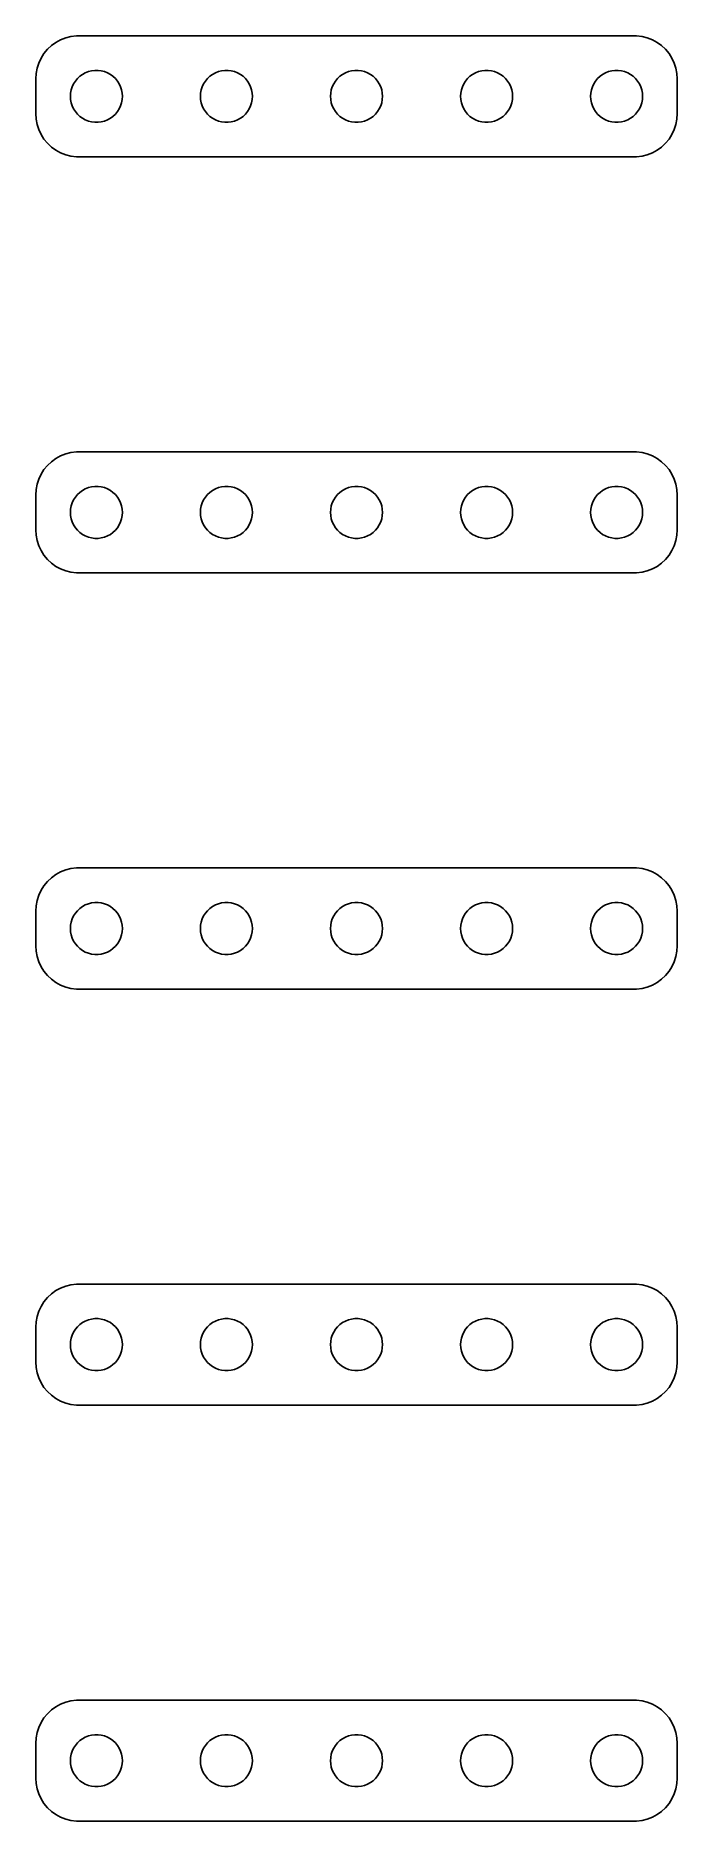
# Model space of a CAD drawing. Header units: metres. Extents: x -18 to 18, y 117 to 219.
import ezdxf

# ---------------------------------------------------------------- set-up
doc = ezdxf.new("R2010")
doc.units = ezdxf.units.M

msp = doc.modelspace()

# ---------------------------------------------------------------- linework, layer by layer
for p, q in [((-16.7725, 219.378), (-17.0644, 219.262)), ((-16.4684, 219.456), (-16.7725, 219.378)), ((-16.157, 219.495), (-16.4684, 219.456)), ((16.157, 219.495), (-16.157, 219.495)), ((16.4684, 219.456), (16.157, 219.495)), ((16.7725, 219.378), (16.4684, 219.456)), ((17.0644, 219.262), (16.7725, 219.378)), ((-18.0225, 218.469), (-18.1908, 218.204)), ((-17.8224, 218.711), (-18.0225, 218.469)), ((-17.5936, 218.926), (-17.8224, 218.711)), ((-17.3396, 219.111), (-17.5936, 218.926)), ((-17.0644, 219.262), (-17.3396, 219.111)), ((17.3396, 219.111), (17.0644, 219.262)), ((17.5936, 218.926), (17.3396, 219.111)), ((17.8224, 218.711), (17.5936, 218.926)), ((18.0225, 218.469), (17.8224, 218.711)), ((18.1908, 218.204), (18.0225, 218.469)), ((-18.4803, 217.313), (-18.5, 217)), ((-18.4214, 217.622), (-18.4803, 217.313)), ((-18.3244, 217.92), (-18.4214, 217.622)), ((-18.1908, 218.204), (-18.3244, 217.92)), ((-15.8037, 217.266), (-15.6387, 217.357)), ((-15.6387, 217.357), (-15.4635, 217.427)), ((-15.4635, 217.427), (-15.2811, 217.473)), ((-15.2811, 217.473), (-15.0942, 217.497)), ((-15.0942, 217.497), (-14.9058, 217.497)), ((-14.9058, 217.497), (-14.7189, 217.473)), ((-14.7189, 217.473), (-14.5365, 217.427)), ((-14.5365, 217.427), (-14.3613, 217.357)), ((-14.3613, 217.357), (-14.1963, 217.266)), ((-8.30373, 217.266), (-8.13866, 217.357)), ((-8.13866, 217.357), (-7.96352, 217.427)), ((-7.96352, 217.427), (-7.78107, 217.473)), ((-7.78107, 217.473), (-7.59418, 217.497)), ((-7.59418, 217.497), (-7.40581, 217.497)), ((-7.40581, 217.497), (-7.21892, 217.473)), ((-7.21892, 217.473), (-7.03647, 217.427)), ((-7.03647, 217.427), (-6.86133, 217.357)), ((-6.86133, 217.357), (-6.69626, 217.266)), ((-0.803726, 217.266), (-0.638657, 217.357)), ((-0.638657, 217.357), (-0.463516, 217.427)), ((-0.463516, 217.427), (-0.281067, 217.473)), ((-0.281067, 217.473), (-0.094177, 217.497)), ((-0.094177, 217.497), (0.094177, 217.497)), ((0.094177, 217.497), (0.281067, 217.473)), ((0.281067, 217.473), (0.463516, 217.427)), ((0.463516, 217.427), (0.638657, 217.357)), ((0.638657, 217.357), (0.803726, 217.266)), ((6.69626, 217.266), (6.86133, 217.357)), ((6.86133, 217.357), (7.03647, 217.427)), ((7.03647, 217.427), (7.21892, 217.473)), ((7.21892, 217.473), (7.40581, 217.497)), ((7.40581, 217.497), (7.59418, 217.497)), ((7.59418, 217.497), (7.78107, 217.473)), ((7.78107, 217.473), (7.96352, 217.427)), ((7.96352, 217.427), (8.13866, 217.357)), ((8.13866, 217.357), (8.30373, 217.266)), ((14.1963, 217.266), (14.3613, 217.357)), ((14.3613, 217.357), (14.5365, 217.427)), ((14.5365, 217.427), (14.7189, 217.473)), ((14.7189, 217.473), (14.9058, 217.497)), ((14.9058, 217.497), (15.0942, 217.497)), ((15.0942, 217.497), (15.2811, 217.473)), ((15.2811, 217.473), (15.4635, 217.427)), ((15.4635, 217.427), (15.6387, 217.357)), ((15.6387, 217.357), (15.8037, 217.266)), ((18.3244, 217.92), (18.1908, 218.204)), ((18.4214, 217.622), (18.3244, 217.92)), ((18.4803, 217.313), (18.4214, 217.622)), ((18.5, 217), (18.4803, 217.313)), ((-18.5, 217), (-18.5, 215)), ((-16.4882, 216.188), (-16.4529, 216.373)), ((-16.4529, 216.373), (-16.3947, 216.552)), ((-16.3947, 216.552), (-16.3145, 216.723)), ((-16.3145, 216.723), (-16.2135, 216.882)), ((-16.2135, 216.882), (-16.0934, 217.027)), ((-16.0934, 217.027), (-15.9561, 217.156)), ((-15.9561, 217.156), (-15.8037, 217.266)), ((-14.1963, 217.266), (-14.0439, 217.156)), ((-14.0439, 217.156), (-13.9065, 217.027)), ((-13.9065, 217.027), (-13.7865, 216.882)), ((-13.7865, 216.882), (-13.6855, 216.723)), ((-13.6855, 216.723), (-13.6053, 216.552)), ((-13.6053, 216.552), (-13.5471, 216.373)), ((-13.5471, 216.373), (-13.5118, 216.188)), ((-8.98816, 216.188), (-8.95287, 216.373)), ((-8.95287, 216.373), (-8.89465, 216.552)), ((-8.89465, 216.552), (-8.81445, 216.723)), ((-8.81445, 216.723), (-8.71352, 216.882)), ((-8.71352, 216.882), (-8.59344, 217.027)), ((-8.59344, 217.027), (-8.45613, 217.156)), ((-8.45613, 217.156), (-8.30373, 217.266)), ((-6.69626, 217.266), (-6.54385, 217.156)), ((-6.54385, 217.156), (-6.40654, 217.027)), ((-6.40654, 217.027), (-6.28647, 216.882)), ((-6.28647, 216.882), (-6.18553, 216.723)), ((-6.18553, 216.723), (-6.10533, 216.552)), ((-6.10533, 216.552), (-6.04712, 216.373)), ((-6.04712, 216.373), (-6.01183, 216.188)), ((-1.48816, 216.188), (-1.45287, 216.373)), ((-1.45287, 216.373), (-1.39465, 216.552)), ((-1.39465, 216.552), (-1.31445, 216.723)), ((-1.31445, 216.723), (-1.21352, 216.882)), ((-1.21352, 216.882), (-1.09344, 217.027)), ((-1.09344, 217.027), (-0.956131, 217.156)), ((-0.956131, 217.156), (-0.803726, 217.266)), ((0.803726, 217.266), (0.956131, 217.156)), ((0.956131, 217.156), (1.09344, 217.027)), ((1.09344, 217.027), (1.21352, 216.882)), ((1.21352, 216.882), (1.31445, 216.723)), ((1.31445, 216.723), (1.39465, 216.552)), ((1.39465, 216.552), (1.45287, 216.373)), ((1.45287, 216.373), (1.48816, 216.188)), ((6.01183, 216.188), (6.04712, 216.373)), ((6.04712, 216.373), (6.10533, 216.552)), ((6.10533, 216.552), (6.18553, 216.723)), ((6.18553, 216.723), (6.28647, 216.882)), ((6.28647, 216.882), (6.40654, 217.027)), ((6.40654, 217.027), (6.54385, 217.156)), ((6.54385, 217.156), (6.69626, 217.266)), ((8.30373, 217.266), (8.45613, 217.156)), ((8.45613, 217.156), (8.59344, 217.027)), ((8.59344, 217.027), (8.71352, 216.882)), ((8.71352, 216.882), (8.81445, 216.723)), ((8.81445, 216.723), (8.89465, 216.552)), ((8.89465, 216.552), (8.95287, 216.373)), ((8.95287, 216.373), (8.98816, 216.188)), ((13.5118, 216.188), (13.5471, 216.373)), ((13.5471, 216.373), (13.6053, 216.552)), ((13.6053, 216.552), (13.6855, 216.723)), ((13.6855, 216.723), (13.7865, 216.882)), ((13.7865, 216.882), (13.9065, 217.027)), ((13.9065, 217.027), (14.0439, 217.156)), ((14.0439, 217.156), (14.1963, 217.266)), ((15.8037, 217.266), (15.9561, 217.156)), ((15.9561, 217.156), (16.0934, 217.027)), ((16.0934, 217.027), (16.2135, 216.882)), ((16.2135, 216.882), (16.3145, 216.723)), ((16.3145, 216.723), (16.3947, 216.552)), ((16.3947, 216.552), (16.4529, 216.373)), ((16.4529, 216.373), (16.4882, 216.188)), ((18.5, 215), (18.5, 217)), ((-16.5, 216), (-16.4882, 216.188)), ((-16.4882, 215.812), (-16.5, 216)), ((-16.4529, 215.627), (-16.4882, 215.812)), ((-16.3947, 215.448), (-16.4529, 215.627)), ((-16.3145, 215.277), (-16.3947, 215.448)), ((-16.2135, 215.118), (-16.3145, 215.277)), ((-13.6855, 215.277), (-13.7865, 215.118)), ((-13.6053, 215.448), (-13.6855, 215.277)), ((-13.5471, 215.627), (-13.6053, 215.448)), ((-13.5118, 215.812), (-13.5471, 215.627)), ((-13.5118, 216.188), (-13.5, 216)), ((-13.5, 216), (-13.5118, 215.812)), ((-9, 216), (-8.98816, 216.188)), ((-8.98816, 215.812), (-9, 216)), ((-8.95287, 215.627), (-8.98816, 215.812)), ((-8.89465, 215.448), (-8.95287, 215.627)), ((-8.81445, 215.277), (-8.89465, 215.448)), ((-8.71352, 215.118), (-8.81445, 215.277)), ((-6.18553, 215.277), (-6.28647, 215.118)), ((-6.10533, 215.448), (-6.18553, 215.277)), ((-6.04712, 215.627), (-6.10533, 215.448)), ((-6.01183, 215.812), (-6.04712, 215.627)), ((-6.01183, 216.188), (-6, 216)), ((-6, 216), (-6.01183, 215.812)), ((-1.5, 216), (-1.48816, 216.188)), ((-1.48816, 215.812), (-1.5, 216)), ((-1.45287, 215.627), (-1.48816, 215.812)), ((-1.39465, 215.448), (-1.45287, 215.627)), ((-1.31445, 215.277), (-1.39465, 215.448)), ((-1.21352, 215.118), (-1.31445, 215.277)), ((1.31445, 215.277), (1.21352, 215.118)), ((1.39465, 215.448), (1.31445, 215.277)), ((1.45287, 215.627), (1.39465, 215.448)), ((1.48816, 215.812), (1.45287, 215.627)), ((1.48816, 216.188), (1.5, 216)), ((1.5, 216), (1.48816, 215.812)), ((6, 216), (6.01183, 216.188)), ((6.01183, 215.812), (6, 216)), ((6.04712, 215.627), (6.01183, 215.812)), ((6.10533, 215.448), (6.04712, 215.627)), ((6.18553, 215.277), (6.10533, 215.448)), ((6.28647, 215.118), (6.18553, 215.277)), ((8.81445, 215.277), (8.71352, 215.118)), ((8.89465, 215.448), (8.81445, 215.277)), ((8.95287, 215.627), (8.89465, 215.448)), ((8.98816, 215.812), (8.95287, 215.627)), ((8.98816, 216.188), (9, 216)), ((9, 216), (8.98816, 215.812)), ((13.5, 216), (13.5118, 216.188)), ((13.5118, 215.812), (13.5, 216)), ((13.5471, 215.627), (13.5118, 215.812)), ((13.6053, 215.448), (13.5471, 215.627)), ((13.6855, 215.277), (13.6053, 215.448)), ((13.7865, 215.118), (13.6855, 215.277)), ((16.3145, 215.277), (16.2135, 215.118)), ((16.3947, 215.448), (16.3145, 215.277)), ((16.4529, 215.627), (16.3947, 215.448)), ((16.4882, 215.812), (16.4529, 215.627)), ((16.4882, 216.188), (16.5, 216)), ((16.5, 216), (16.4882, 215.812)), ((-18.5, 215), (-18.4803, 214.687)), ((-18.4803, 214.687), (-18.4214, 214.378)), ((-18.4214, 214.378), (-18.3244, 214.08)), ((-16.0934, 214.973), (-16.2135, 215.118)), ((-15.9561, 214.844), (-16.0934, 214.973)), ((-15.8037, 214.734), (-15.9561, 214.844)), ((-15.6387, 214.643), (-15.8037, 214.734)), ((-15.4635, 214.573), (-15.6387, 214.643)), ((-15.2811, 214.527), (-15.4635, 214.573)), ((-15.0942, 214.503), (-15.2811, 214.527)), ((-14.9058, 214.503), (-15.0942, 214.503)), ((-14.7189, 214.527), (-14.9058, 214.503)), ((-14.5365, 214.573), (-14.7189, 214.527)), ((-14.3613, 214.643), (-14.5365, 214.573)), ((-14.1963, 214.734), (-14.3613, 214.643)), ((-14.0439, 214.844), (-14.1963, 214.734)), ((-13.9065, 214.973), (-14.0439, 214.844)), ((-13.7865, 215.118), (-13.9065, 214.973)), ((-8.59344, 214.973), (-8.71352, 215.118)), ((-8.45613, 214.844), (-8.59344, 214.973)), ((-8.30373, 214.734), (-8.45613, 214.844)), ((-8.13866, 214.643), (-8.30373, 214.734)), ((-7.96352, 214.573), (-8.13866, 214.643)), ((-7.78107, 214.527), (-7.96352, 214.573)), ((-7.59418, 214.503), (-7.78107, 214.527)), ((-7.40581, 214.503), (-7.59418, 214.503)), ((-7.21892, 214.527), (-7.40581, 214.503)), ((-7.03647, 214.573), (-7.21892, 214.527)), ((-6.86133, 214.643), (-7.03647, 214.573)), ((-6.69626, 214.734), (-6.86133, 214.643)), ((-6.54385, 214.844), (-6.69626, 214.734)), ((-6.40654, 214.973), (-6.54385, 214.844)), ((-6.28647, 215.118), (-6.40654, 214.973)), ((-1.09344, 214.973), (-1.21352, 215.118)), ((-0.956131, 214.844), (-1.09344, 214.973)), ((-0.803726, 214.734), (-0.956131, 214.844)), ((-0.638657, 214.643), (-0.803726, 214.734)), ((-0.463516, 214.573), (-0.638657, 214.643)), ((-0.281067, 214.527), (-0.463516, 214.573)), ((-0.094177, 214.503), (-0.281067, 214.527)), ((0.094177, 214.503), (-0.094177, 214.503)), ((0.281067, 214.527), (0.094177, 214.503)), ((0.463516, 214.573), (0.281067, 214.527)), ((0.638657, 214.643), (0.463516, 214.573)), ((0.803726, 214.734), (0.638657, 214.643)), ((0.956131, 214.844), (0.803726, 214.734)), ((1.09344, 214.973), (0.956131, 214.844)), ((1.21352, 215.118), (1.09344, 214.973)), ((6.40654, 214.973), (6.28647, 215.118)), ((6.54385, 214.844), (6.40654, 214.973)), ((6.69626, 214.734), (6.54385, 214.844)), ((6.86133, 214.643), (6.69626, 214.734)), ((7.03647, 214.573), (6.86133, 214.643)), ((7.21892, 214.527), (7.03647, 214.573)), ((7.40581, 214.503), (7.21892, 214.527)), ((7.59418, 214.503), (7.40581, 214.503)), ((7.78107, 214.527), (7.59418, 214.503)), ((7.96352, 214.573), (7.78107, 214.527)), ((8.13866, 214.643), (7.96352, 214.573)), ((8.30373, 214.734), (8.13866, 214.643)), ((8.45613, 214.844), (8.30373, 214.734)), ((8.59344, 214.973), (8.45613, 214.844)), ((8.71352, 215.118), (8.59344, 214.973)), ((13.9065, 214.973), (13.7865, 215.118)), ((14.0439, 214.844), (13.9065, 214.973)), ((14.1963, 214.734), (14.0439, 214.844)), ((14.3613, 214.643), (14.1963, 214.734)), ((14.5365, 214.573), (14.3613, 214.643)), ((14.7189, 214.527), (14.5365, 214.573)), ((14.9058, 214.503), (14.7189, 214.527)), ((15.0942, 214.503), (14.9058, 214.503)), ((15.2811, 214.527), (15.0942, 214.503)), ((15.4635, 214.573), (15.2811, 214.527)), ((15.6387, 214.643), (15.4635, 214.573)), ((15.8037, 214.734), (15.6387, 214.643)), ((15.9561, 214.844), (15.8037, 214.734)), ((16.0934, 214.973), (15.9561, 214.844)), ((16.2135, 215.118), (16.0934, 214.973)), ((18.3244, 214.08), (18.4214, 214.378)), ((18.4214, 214.378), (18.4803, 214.687)), ((18.4803, 214.687), (18.5, 215)), ((-18.3244, 214.08), (-18.1908, 213.796)), ((-18.1908, 213.796), (-18.0225, 213.531)), ((-18.0225, 213.531), (-17.8224, 213.289)), ((-17.8224, 213.289), (-17.5936, 213.074)), ((17.5936, 213.074), (17.8224, 213.289)), ((17.8224, 213.289), (18.0225, 213.531)), ((18.0225, 213.531), (18.1908, 213.796)), ((18.1908, 213.796), (18.3244, 214.08)), ((-17.5936, 213.074), (-17.3396, 212.889)), ((-17.3396, 212.889), (-17.0644, 212.738)), ((-17.0644, 212.738), (-16.7725, 212.622)), ((-16.7725, 212.622), (-16.4684, 212.544)), ((-16.4684, 212.544), (-16.157, 212.505)), ((-16.157, 212.505), (16.157, 212.505)), ((16.157, 212.505), (16.4684, 212.544)), ((16.4684, 212.544), (16.7725, 212.622)), ((16.7725, 212.622), (17.0644, 212.738)), ((17.0644, 212.738), (17.3396, 212.889)), ((17.3396, 212.889), (17.5936, 213.074)), ((-17.8224, 194.711), (-18.0225, 194.469)), ((-17.5936, 194.926), (-17.8224, 194.711)), ((-17.3396, 195.111), (-17.5936, 194.926)), ((-17.0644, 195.262), (-17.3396, 195.111)), ((-16.7725, 195.378), (-17.0644, 195.262)), ((-16.4684, 195.456), (-16.7725, 195.378)), ((-16.157, 195.495), (-16.4684, 195.456)), ((16.157, 195.495), (-16.157, 195.495)), ((16.4684, 195.456), (16.157, 195.495)), ((16.7725, 195.378), (16.4684, 195.456)), ((17.0644, 195.262), (16.7725, 195.378)), ((17.3396, 195.111), (17.0644, 195.262)), ((17.5936, 194.926), (17.3396, 195.111)), ((17.8224, 194.711), (17.5936, 194.926)), ((18.0225, 194.469), (17.8224, 194.711)), ((-18.4214, 193.622), (-18.4803, 193.313)), ((-18.3244, 193.92), (-18.4214, 193.622)), ((-18.1908, 194.204), (-18.3244, 193.92)), ((-18.0225, 194.469), (-18.1908, 194.204)), ((18.1908, 194.204), (18.0225, 194.469)), ((18.3244, 193.92), (18.1908, 194.204)), ((18.4214, 193.622), (18.3244, 193.92)), ((18.4803, 193.313), (18.4214, 193.622)), ((-18.4803, 193.313), (-18.5, 193)), ((-18.5, 193), (-18.5, 191)), ((-16.3947, 192.552), (-16.3145, 192.723)), ((-16.3145, 192.723), (-16.2135, 192.882)), ((-16.2135, 192.882), (-16.0934, 193.027)), ((-16.0934, 193.027), (-15.9561, 193.156)), ((-15.9561, 193.156), (-15.8037, 193.266)), ((-15.8037, 193.266), (-15.6387, 193.357)), ((-15.6387, 193.357), (-15.4635, 193.427)), ((-15.4635, 193.427), (-15.2811, 193.473)), ((-15.2811, 193.473), (-15.0942, 193.497)), ((-15.0942, 193.497), (-14.9058, 193.497)), ((-14.9058, 193.497), (-14.7189, 193.473)), ((-14.7189, 193.473), (-14.5365, 193.427)), ((-14.5365, 193.427), (-14.3613, 193.357)), ((-14.3613, 193.357), (-14.1963, 193.266)), ((-14.1963, 193.266), (-14.0439, 193.156)), ((-14.0439, 193.156), (-13.9065, 193.027)), ((-13.9065, 193.027), (-13.7865, 192.882)), ((-13.7865, 192.882), (-13.6855, 192.723)), ((-13.6855, 192.723), (-13.6053, 192.552)), ((-8.89465, 192.552), (-8.81445, 192.723)), ((-8.81445, 192.723), (-8.71352, 192.882)), ((-8.71352, 192.882), (-8.59344, 193.027)), ((-8.59344, 193.027), (-8.45613, 193.156)), ((-8.45613, 193.156), (-8.30373, 193.266)), ((-8.30373, 193.266), (-8.13866, 193.357)), ((-8.13866, 193.357), (-7.96352, 193.427)), ((-7.96352, 193.427), (-7.78107, 193.473)), ((-7.78107, 193.473), (-7.59418, 193.497)), ((-7.59418, 193.497), (-7.40581, 193.497)), ((-7.40581, 193.497), (-7.21892, 193.473)), ((-7.21892, 193.473), (-7.03647, 193.427)), ((-7.03647, 193.427), (-6.86133, 193.357)), ((-6.86133, 193.357), (-6.69626, 193.266)), ((-6.69626, 193.266), (-6.54385, 193.156)), ((-6.54385, 193.156), (-6.40654, 193.027)), ((-6.40654, 193.027), (-6.28647, 192.882)), ((-6.28647, 192.882), (-6.18553, 192.723)), ((-6.18553, 192.723), (-6.10533, 192.552)), ((-1.39465, 192.552), (-1.31445, 192.723)), ((-1.31445, 192.723), (-1.21352, 192.882)), ((-1.21352, 192.882), (-1.09344, 193.027)), ((-1.09344, 193.027), (-0.956131, 193.156)), ((-0.956131, 193.156), (-0.803726, 193.266)), ((-0.803726, 193.266), (-0.638657, 193.357)), ((-0.638657, 193.357), (-0.463516, 193.427)), ((-0.463516, 193.427), (-0.281067, 193.473)), ((-0.281067, 193.473), (-0.094177, 193.497)), ((-0.094177, 193.497), (0.094177, 193.497)), ((0.094177, 193.497), (0.281067, 193.473)), ((0.281067, 193.473), (0.463516, 193.427)), ((0.463516, 193.427), (0.638657, 193.357)), ((0.638657, 193.357), (0.803726, 193.266)), ((0.803726, 193.266), (0.956131, 193.156)), ((0.956131, 193.156), (1.09344, 193.027)), ((1.09344, 193.027), (1.21352, 192.882)), ((1.21352, 192.882), (1.31445, 192.723)), ((1.31445, 192.723), (1.39465, 192.552)), ((6.10533, 192.552), (6.18553, 192.723)), ((6.18553, 192.723), (6.28647, 192.882)), ((6.28647, 192.882), (6.40654, 193.027)), ((6.40654, 193.027), (6.54385, 193.156)), ((6.54385, 193.156), (6.69626, 193.266)), ((6.69626, 193.266), (6.86133, 193.357)), ((6.86133, 193.357), (7.03647, 193.427)), ((7.03647, 193.427), (7.21892, 193.473)), ((7.21892, 193.473), (7.40581, 193.497)), ((7.40581, 193.497), (7.59418, 193.497)), ((7.59418, 193.497), (7.78107, 193.473)), ((7.78107, 193.473), (7.96352, 193.427)), ((7.96352, 193.427), (8.13866, 193.357)), ((8.13866, 193.357), (8.30373, 193.266)), ((8.30373, 193.266), (8.45613, 193.156)), ((8.45613, 193.156), (8.59344, 193.027)), ((8.59344, 193.027), (8.71352, 192.882)), ((8.71352, 192.882), (8.81445, 192.723)), ((8.81445, 192.723), (8.89465, 192.552)), ((13.6053, 192.552), (13.6855, 192.723)), ((13.6855, 192.723), (13.7865, 192.882)), ((13.7865, 192.882), (13.9065, 193.027)), ((13.9065, 193.027), (14.0439, 193.156)), ((14.0439, 193.156), (14.1963, 193.266)), ((14.1963, 193.266), (14.3613, 193.357)), ((14.3613, 193.357), (14.5365, 193.427)), ((14.5365, 193.427), (14.7189, 193.473)), ((14.7189, 193.473), (14.9058, 193.497)), ((14.9058, 193.497), (15.0942, 193.497)), ((15.0942, 193.497), (15.2811, 193.473)), ((15.2811, 193.473), (15.4635, 193.427)), ((15.4635, 193.427), (15.6387, 193.357)), ((15.6387, 193.357), (15.8037, 193.266)), ((15.8037, 193.266), (15.9561, 193.156)), ((15.9561, 193.156), (16.0934, 193.027)), ((16.0934, 193.027), (16.2135, 192.882)), ((16.2135, 192.882), (16.3145, 192.723)), ((16.3145, 192.723), (16.3947, 192.552)), ((18.5, 193), (18.4803, 193.313)), ((18.5, 191), (18.5, 193)), ((-16.5, 192), (-16.4882, 192.188)), ((-16.4882, 191.812), (-16.5, 192)), ((-16.4882, 192.188), (-16.4529, 192.373)), ((-16.4529, 191.627), (-16.4882, 191.812)), ((-16.4529, 192.373), (-16.3947, 192.552)), ((-16.3947, 191.448), (-16.4529, 191.627)), ((-13.6053, 192.552), (-13.5471, 192.373)), ((-13.5471, 191.627), (-13.6053, 191.448)), ((-13.5471, 192.373), (-13.5118, 192.188)), ((-13.5118, 191.812), (-13.5471, 191.627)), ((-13.5118, 192.188), (-13.5, 192)), ((-13.5, 192), (-13.5118, 191.812)), ((-9, 192), (-8.98816, 192.188)), ((-8.98816, 191.812), (-9, 192)), ((-8.98816, 192.188), (-8.95287, 192.373)), ((-8.95287, 191.627), (-8.98816, 191.812)), ((-8.95287, 192.373), (-8.89465, 192.552)), ((-8.89465, 191.448), (-8.95287, 191.627)), ((-6.10533, 192.552), (-6.04712, 192.373)), ((-6.04712, 191.627), (-6.10533, 191.448)), ((-6.04712, 192.373), (-6.01183, 192.188)), ((-6.01183, 191.812), (-6.04712, 191.627)), ((-6.01183, 192.188), (-6, 192)), ((-6, 192), (-6.01183, 191.812)), ((-1.5, 192), (-1.48816, 192.188)), ((-1.48816, 191.812), (-1.5, 192)), ((-1.48816, 192.188), (-1.45287, 192.373)), ((-1.45287, 191.627), (-1.48816, 191.812)), ((-1.45287, 192.373), (-1.39465, 192.552)), ((-1.39465, 191.448), (-1.45287, 191.627)), ((1.39465, 192.552), (1.45287, 192.373)), ((1.45287, 191.627), (1.39465, 191.448)), ((1.45287, 192.373), (1.48816, 192.188)), ((1.48816, 191.812), (1.45287, 191.627)), ((1.48816, 192.188), (1.5, 192)), ((1.5, 192), (1.48816, 191.812)), ((6, 192), (6.01183, 192.188)), ((6.01183, 191.812), (6, 192)), ((6.01183, 192.188), (6.04712, 192.373)), ((6.04712, 191.627), (6.01183, 191.812)), ((6.04712, 192.373), (6.10533, 192.552)), ((6.10533, 191.448), (6.04712, 191.627)), ((8.89465, 192.552), (8.95287, 192.373)), ((8.95287, 191.627), (8.89465, 191.448)), ((8.95287, 192.373), (8.98816, 192.188)), ((8.98816, 191.812), (8.95287, 191.627)), ((8.98816, 192.188), (9, 192)), ((9, 192), (8.98816, 191.812)), ((13.5, 192), (13.5118, 192.188)), ((13.5118, 191.812), (13.5, 192)), ((13.5118, 192.188), (13.5471, 192.373)), ((13.5471, 191.627), (13.5118, 191.812)), ((13.5471, 192.373), (13.6053, 192.552)), ((13.6053, 191.448), (13.5471, 191.627)), ((16.3947, 192.552), (16.4529, 192.373)), ((16.4529, 191.627), (16.3947, 191.448)), ((16.4529, 192.373), (16.4882, 192.188)), ((16.4882, 191.812), (16.4529, 191.627)), ((16.4882, 192.188), (16.5, 192)), ((16.5, 192), (16.4882, 191.812)), ((-18.5, 191), (-18.4803, 190.687)), ((-18.4803, 190.687), (-18.4214, 190.378)), ((-16.3145, 191.277), (-16.3947, 191.448)), ((-16.2135, 191.118), (-16.3145, 191.277)), ((-16.0934, 190.973), (-16.2135, 191.118)), ((-15.9561, 190.844), (-16.0934, 190.973)), ((-15.8037, 190.734), (-15.9561, 190.844)), ((-15.6387, 190.643), (-15.8037, 190.734)), ((-15.4635, 190.573), (-15.6387, 190.643)), ((-15.2811, 190.527), (-15.4635, 190.573)), ((-14.5365, 190.573), (-14.7189, 190.527)), ((-14.3613, 190.643), (-14.5365, 190.573)), ((-14.1963, 190.734), (-14.3613, 190.643)), ((-14.0439, 190.844), (-14.1963, 190.734)), ((-13.9065, 190.973), (-14.0439, 190.844)), ((-13.7865, 191.118), (-13.9065, 190.973)), ((-13.6855, 191.277), (-13.7865, 191.118)), ((-13.6053, 191.448), (-13.6855, 191.277)), ((-8.81445, 191.277), (-8.89465, 191.448)), ((-8.71352, 191.118), (-8.81445, 191.277)), ((-8.59344, 190.973), (-8.71352, 191.118)), ((-8.45613, 190.844), (-8.59344, 190.973)), ((-8.30373, 190.734), (-8.45613, 190.844)), ((-8.13866, 190.643), (-8.30373, 190.734)), ((-7.96352, 190.573), (-8.13866, 190.643)), ((-7.78107, 190.527), (-7.96352, 190.573)), ((-7.03647, 190.573), (-7.21892, 190.527)), ((-6.86133, 190.643), (-7.03647, 190.573)), ((-6.69626, 190.734), (-6.86133, 190.643)), ((-6.54385, 190.844), (-6.69626, 190.734)), ((-6.40654, 190.973), (-6.54385, 190.844)), ((-6.28647, 191.118), (-6.40654, 190.973)), ((-6.18553, 191.277), (-6.28647, 191.118)), ((-6.10533, 191.448), (-6.18553, 191.277)), ((-1.31445, 191.277), (-1.39465, 191.448)), ((-1.21352, 191.118), (-1.31445, 191.277)), ((-1.09344, 190.973), (-1.21352, 191.118)), ((-0.956131, 190.844), (-1.09344, 190.973)), ((-0.803726, 190.734), (-0.956131, 190.844)), ((-0.638657, 190.643), (-0.803726, 190.734)), ((-0.463516, 190.573), (-0.638657, 190.643)), ((-0.281067, 190.527), (-0.463516, 190.573)), ((0.463516, 190.573), (0.281067, 190.527)), ((0.638657, 190.643), (0.463516, 190.573)), ((0.803726, 190.734), (0.638657, 190.643)), ((0.956131, 190.844), (0.803726, 190.734)), ((1.09344, 190.973), (0.956131, 190.844)), ((1.21352, 191.118), (1.09344, 190.973)), ((1.31445, 191.277), (1.21352, 191.118)), ((1.39465, 191.448), (1.31445, 191.277)), ((6.18553, 191.277), (6.10533, 191.448)), ((6.28647, 191.118), (6.18553, 191.277)), ((6.40654, 190.973), (6.28647, 191.118)), ((6.54385, 190.844), (6.40654, 190.973)), ((6.69626, 190.734), (6.54385, 190.844)), ((6.86133, 190.643), (6.69626, 190.734)), ((7.03647, 190.573), (6.86133, 190.643)), ((7.21892, 190.527), (7.03647, 190.573)), ((7.96352, 190.573), (7.78107, 190.527)), ((8.13866, 190.643), (7.96352, 190.573)), ((8.30373, 190.734), (8.13866, 190.643)), ((8.45613, 190.844), (8.30373, 190.734)), ((8.59344, 190.973), (8.45613, 190.844)), ((8.71352, 191.118), (8.59344, 190.973)), ((8.81445, 191.277), (8.71352, 191.118)), ((8.89465, 191.448), (8.81445, 191.277)), ((13.6855, 191.277), (13.6053, 191.448)), ((13.7865, 191.118), (13.6855, 191.277)), ((13.9065, 190.973), (13.7865, 191.118)), ((14.0439, 190.844), (13.9065, 190.973)), ((14.1963, 190.734), (14.0439, 190.844)), ((14.3613, 190.643), (14.1963, 190.734)), ((14.5365, 190.573), (14.3613, 190.643)), ((14.7189, 190.527), (14.5365, 190.573)), ((15.4635, 190.573), (15.2811, 190.527)), ((15.6387, 190.643), (15.4635, 190.573)), ((15.8037, 190.734), (15.6387, 190.643)), ((15.9561, 190.844), (15.8037, 190.734)), ((16.0934, 190.973), (15.9561, 190.844)), ((16.2135, 191.118), (16.0934, 190.973)), ((16.3145, 191.277), (16.2135, 191.118)), ((16.3947, 191.448), (16.3145, 191.277)), ((18.4214, 190.378), (18.4803, 190.687)), ((18.4803, 190.687), (18.5, 191)), ((-18.4214, 190.378), (-18.3244, 190.08)), ((-18.3244, 190.08), (-18.1908, 189.796)), ((-18.1908, 189.796), (-18.0225, 189.531)), ((-18.0225, 189.531), (-17.8224, 189.289)), ((-15.0942, 190.503), (-15.2811, 190.527)), ((-14.9058, 190.503), (-15.0942, 190.503)), ((-14.7189, 190.527), (-14.9058, 190.503)), ((-7.59418, 190.503), (-7.78107, 190.527)), ((-7.40581, 190.503), (-7.59418, 190.503)), ((-7.21892, 190.527), (-7.40581, 190.503)), ((-0.094177, 190.503), (-0.281067, 190.527)), ((0.094177, 190.503), (-0.094177, 190.503)), ((0.281067, 190.527), (0.094177, 190.503)), ((7.40581, 190.503), (7.21892, 190.527)), ((7.59418, 190.503), (7.40581, 190.503)), ((7.78107, 190.527), (7.59418, 190.503)), ((14.9058, 190.503), (14.7189, 190.527)), ((15.0942, 190.503), (14.9058, 190.503)), ((15.2811, 190.527), (15.0942, 190.503)), ((17.8224, 189.289), (18.0225, 189.531)), ((18.0225, 189.531), (18.1908, 189.796)), ((18.1908, 189.796), (18.3244, 190.08)), ((18.3244, 190.08), (18.4214, 190.378)), ((-17.8224, 189.289), (-17.5936, 189.074)), ((-17.5936, 189.074), (-17.3396, 188.889)), ((-17.3396, 188.889), (-17.0644, 188.738)), ((-17.0644, 188.738), (-16.7725, 188.622)), ((-16.7725, 188.622), (-16.4684, 188.544)), ((-16.4684, 188.544), (-16.157, 188.505)), ((-16.157, 188.505), (16.157, 188.505)), ((16.157, 188.505), (16.4684, 188.544)), ((16.4684, 188.544), (16.7725, 188.622)), ((16.7725, 188.622), (17.0644, 188.738)), ((17.0644, 188.738), (17.3396, 188.889)), ((17.3396, 188.889), (17.5936, 189.074)), ((17.5936, 189.074), (17.8224, 189.289)), ((-17.3396, 171.111), (-17.5936, 170.926)), ((-17.0644, 171.262), (-17.3396, 171.111)), ((-16.7725, 171.378), (-17.0644, 171.262)), ((-16.4684, 171.456), (-16.7725, 171.378)), ((-16.157, 171.495), (-16.4684, 171.456)), ((16.157, 171.495), (-16.157, 171.495)), ((16.4684, 171.456), (16.157, 171.495)), ((16.7725, 171.378), (16.4684, 171.456)), ((17.0644, 171.262), (16.7725, 171.378)), ((17.3396, 171.111), (17.0644, 171.262)), ((17.5936, 170.926), (17.3396, 171.111)), ((-18.1908, 170.204), (-18.3244, 169.92)), ((-18.0225, 170.469), (-18.1908, 170.204)), ((-17.8224, 170.711), (-18.0225, 170.469)), ((-17.5936, 170.926), (-17.8224, 170.711)), ((17.8224, 170.711), (17.5936, 170.926)), ((18.0225, 170.469), (17.8224, 170.711)), ((18.1908, 170.204), (18.0225, 170.469)), ((18.3244, 169.92), (18.1908, 170.204)), ((-18.4803, 169.313), (-18.5, 169)), ((-18.5, 169), (-18.5, 167)), ((-18.4214, 169.622), (-18.4803, 169.313)), ((-18.3244, 169.92), (-18.4214, 169.622)), ((-16.2135, 168.882), (-16.0934, 169.027)), ((-16.0934, 169.027), (-15.9561, 169.156)), ((-15.9561, 169.156), (-15.8037, 169.266)), ((-15.8037, 169.266), (-15.6387, 169.357)), ((-15.6387, 169.357), (-15.4635, 169.427)), ((-15.4635, 169.427), (-15.2811, 169.473)), ((-15.2811, 169.473), (-15.0942, 169.497)), ((-15.0942, 169.497), (-14.9058, 169.497)), ((-14.9058, 169.497), (-14.7189, 169.473)), ((-14.7189, 169.473), (-14.5365, 169.427)), ((-14.5365, 169.427), (-14.3613, 169.357)), ((-14.3613, 169.357), (-14.1963, 169.266)), ((-14.1963, 169.266), (-14.0439, 169.156)), ((-14.0439, 169.156), (-13.9065, 169.027)), ((-13.9065, 169.027), (-13.7865, 168.882)), ((-8.71352, 168.882), (-8.59344, 169.027)), ((-8.59344, 169.027), (-8.45613, 169.156)), ((-8.45613, 169.156), (-8.30373, 169.266)), ((-8.30373, 169.266), (-8.13866, 169.357)), ((-8.13866, 169.357), (-7.96352, 169.427)), ((-7.96352, 169.427), (-7.78107, 169.473)), ((-7.78107, 169.473), (-7.59418, 169.497)), ((-7.59418, 169.497), (-7.40581, 169.497)), ((-7.40581, 169.497), (-7.21892, 169.473)), ((-7.21892, 169.473), (-7.03647, 169.427)), ((-7.03647, 169.427), (-6.86133, 169.357)), ((-6.86133, 169.357), (-6.69626, 169.266)), ((-6.69626, 169.266), (-6.54385, 169.156)), ((-6.54385, 169.156), (-6.40654, 169.027)), ((-6.40654, 169.027), (-6.28647, 168.882)), ((-1.21352, 168.882), (-1.09344, 169.027)), ((-1.09344, 169.027), (-0.956131, 169.156)), ((-0.956131, 169.156), (-0.803726, 169.266)), ((-0.803726, 169.266), (-0.638657, 169.357)), ((-0.638657, 169.357), (-0.463516, 169.427)), ((-0.463516, 169.427), (-0.281067, 169.473)), ((-0.281067, 169.473), (-0.094177, 169.497)), ((-0.094177, 169.497), (0.094177, 169.497)), ((0.094177, 169.497), (0.281067, 169.473)), ((0.281067, 169.473), (0.463516, 169.427)), ((0.463516, 169.427), (0.638657, 169.357)), ((0.638657, 169.357), (0.803726, 169.266)), ((0.803726, 169.266), (0.956131, 169.156)), ((0.956131, 169.156), (1.09344, 169.027)), ((1.09344, 169.027), (1.21352, 168.882)), ((6.28647, 168.882), (6.40654, 169.027)), ((6.40654, 169.027), (6.54385, 169.156)), ((6.54385, 169.156), (6.69626, 169.266)), ((6.69626, 169.266), (6.86133, 169.357)), ((6.86133, 169.357), (7.03647, 169.427)), ((7.03647, 169.427), (7.21892, 169.473)), ((7.21892, 169.473), (7.40581, 169.497)), ((7.40581, 169.497), (7.59418, 169.497)), ((7.59418, 169.497), (7.78107, 169.473)), ((7.78107, 169.473), (7.96352, 169.427)), ((7.96352, 169.427), (8.13866, 169.357)), ((8.13866, 169.357), (8.30373, 169.266)), ((8.30373, 169.266), (8.45613, 169.156)), ((8.45613, 169.156), (8.59344, 169.027)), ((8.59344, 169.027), (8.71352, 168.882)), ((13.7865, 168.882), (13.9065, 169.027)), ((13.9065, 169.027), (14.0439, 169.156)), ((14.0439, 169.156), (14.1963, 169.266)), ((14.1963, 169.266), (14.3613, 169.357)), ((14.3613, 169.357), (14.5365, 169.427)), ((14.5365, 169.427), (14.7189, 169.473)), ((14.7189, 169.473), (14.9058, 169.497)), ((14.9058, 169.497), (15.0942, 169.497)), ((15.0942, 169.497), (15.2811, 169.473)), ((15.2811, 169.473), (15.4635, 169.427)), ((15.4635, 169.427), (15.6387, 169.357)), ((15.6387, 169.357), (15.8037, 169.266)), ((15.8037, 169.266), (15.9561, 169.156)), ((15.9561, 169.156), (16.0934, 169.027)), ((16.0934, 169.027), (16.2135, 168.882)), ((18.4214, 169.622), (18.3244, 169.92)), ((18.4803, 169.313), (18.4214, 169.622)), ((18.5, 169), (18.4803, 169.313)), ((18.5, 167), (18.5, 169)), ((-16.5, 168), (-16.4882, 168.188)), ((-16.4882, 167.812), (-16.5, 168)), ((-16.4882, 168.188), (-16.4529, 168.373)), ((-16.4529, 168.373), (-16.3947, 168.552)), ((-16.3947, 168.552), (-16.3145, 168.723)), ((-16.3145, 168.723), (-16.2135, 168.882)), ((-13.7865, 168.882), (-13.6855, 168.723)), ((-13.6855, 168.723), (-13.6053, 168.552)), ((-13.6053, 168.552), (-13.5471, 168.373)), ((-13.5471, 168.373), (-13.5118, 168.188)), ((-13.5118, 168.188), (-13.5, 168)), ((-13.5, 168), (-13.5118, 167.812)), ((-9, 168), (-8.98816, 168.188)), ((-8.98816, 167.812), (-9, 168)), ((-8.98816, 168.188), (-8.95287, 168.373)), ((-8.95287, 168.373), (-8.89465, 168.552)), ((-8.89465, 168.552), (-8.81445, 168.723)), ((-8.81445, 168.723), (-8.71352, 168.882)), ((-6.28647, 168.882), (-6.18553, 168.723)), ((-6.18553, 168.723), (-6.10533, 168.552)), ((-6.10533, 168.552), (-6.04712, 168.373)), ((-6.04712, 168.373), (-6.01183, 168.188)), ((-6.01183, 168.188), (-6, 168)), ((-6, 168), (-6.01183, 167.812)), ((-1.5, 168), (-1.48816, 168.188)), ((-1.48816, 167.812), (-1.5, 168)), ((-1.48816, 168.188), (-1.45287, 168.373)), ((-1.45287, 168.373), (-1.39465, 168.552)), ((-1.39465, 168.552), (-1.31445, 168.723)), ((-1.31445, 168.723), (-1.21352, 168.882)), ((1.21352, 168.882), (1.31445, 168.723)), ((1.31445, 168.723), (1.39465, 168.552)), ((1.39465, 168.552), (1.45287, 168.373)), ((1.45287, 168.373), (1.48816, 168.188)), ((1.48816, 168.188), (1.5, 168)), ((1.5, 168), (1.48816, 167.812)), ((6, 168), (6.01183, 168.188)), ((6.01183, 167.812), (6, 168)), ((6.01183, 168.188), (6.04712, 168.373)), ((6.04712, 168.373), (6.10533, 168.552)), ((6.10533, 168.552), (6.18553, 168.723)), ((6.18553, 168.723), (6.28647, 168.882)), ((8.71352, 168.882), (8.81445, 168.723)), ((8.81445, 168.723), (8.89465, 168.552)), ((8.89465, 168.552), (8.95287, 168.373)), ((8.95287, 168.373), (8.98816, 168.188)), ((8.98816, 168.188), (9, 168)), ((9, 168), (8.98816, 167.812)), ((13.5, 168), (13.5118, 168.188)), ((13.5118, 167.812), (13.5, 168)), ((13.5118, 168.188), (13.5471, 168.373)), ((13.5471, 168.373), (13.6053, 168.552)), ((13.6053, 168.552), (13.6855, 168.723)), ((13.6855, 168.723), (13.7865, 168.882)), ((16.2135, 168.882), (16.3145, 168.723)), ((16.3145, 168.723), (16.3947, 168.552)), ((16.3947, 168.552), (16.4529, 168.373)), ((16.4529, 168.373), (16.4882, 168.188)), ((16.4882, 168.188), (16.5, 168)), ((16.5, 168), (16.4882, 167.812)), ((-18.5, 167), (-18.4803, 166.687)), ((-16.4529, 167.627), (-16.4882, 167.812)), ((-16.3947, 167.448), (-16.4529, 167.627)), ((-16.3145, 167.277), (-16.3947, 167.448)), ((-16.2135, 167.118), (-16.3145, 167.277)), ((-16.0934, 166.973), (-16.2135, 167.118)), ((-15.9561, 166.844), (-16.0934, 166.973)), ((-15.8037, 166.734), (-15.9561, 166.844)), ((-14.0439, 166.844), (-14.1963, 166.734)), ((-13.9065, 166.973), (-14.0439, 166.844)), ((-13.7865, 167.118), (-13.9065, 166.973)), ((-13.6855, 167.277), (-13.7865, 167.118)), ((-13.6053, 167.448), (-13.6855, 167.277)), ((-13.5471, 167.627), (-13.6053, 167.448)), ((-13.5118, 167.812), (-13.5471, 167.627)), ((-8.95287, 167.627), (-8.98816, 167.812)), ((-8.89465, 167.448), (-8.95287, 167.627)), ((-8.81445, 167.277), (-8.89465, 167.448)), ((-8.71352, 167.118), (-8.81445, 167.277)), ((-8.59344, 166.973), (-8.71352, 167.118)), ((-8.45613, 166.844), (-8.59344, 166.973)), ((-8.30373, 166.734), (-8.45613, 166.844)), ((-6.54385, 166.844), (-6.69626, 166.734)), ((-6.40654, 166.973), (-6.54385, 166.844)), ((-6.28647, 167.118), (-6.40654, 166.973)), ((-6.18553, 167.277), (-6.28647, 167.118)), ((-6.10533, 167.448), (-6.18553, 167.277)), ((-6.04712, 167.627), (-6.10533, 167.448)), ((-6.01183, 167.812), (-6.04712, 167.627)), ((-1.45287, 167.627), (-1.48816, 167.812)), ((-1.39465, 167.448), (-1.45287, 167.627)), ((-1.31445, 167.277), (-1.39465, 167.448)), ((-1.21352, 167.118), (-1.31445, 167.277)), ((-1.09344, 166.973), (-1.21352, 167.118)), ((-0.956131, 166.844), (-1.09344, 166.973)), ((-0.803726, 166.734), (-0.956131, 166.844)), ((0.956131, 166.844), (0.803726, 166.734)), ((1.09344, 166.973), (0.956131, 166.844)), ((1.21352, 167.118), (1.09344, 166.973)), ((1.31445, 167.277), (1.21352, 167.118)), ((1.39465, 167.448), (1.31445, 167.277)), ((1.45287, 167.627), (1.39465, 167.448)), ((1.48816, 167.812), (1.45287, 167.627)), ((6.04712, 167.627), (6.01183, 167.812)), ((6.10533, 167.448), (6.04712, 167.627)), ((6.18553, 167.277), (6.10533, 167.448)), ((6.28647, 167.118), (6.18553, 167.277)), ((6.40654, 166.973), (6.28647, 167.118)), ((6.54385, 166.844), (6.40654, 166.973)), ((6.69626, 166.734), (6.54385, 166.844)), ((8.45613, 166.844), (8.30373, 166.734)), ((8.59344, 166.973), (8.45613, 166.844)), ((8.71352, 167.118), (8.59344, 166.973)), ((8.81445, 167.277), (8.71352, 167.118)), ((8.89465, 167.448), (8.81445, 167.277)), ((8.95287, 167.627), (8.89465, 167.448)), ((8.98816, 167.812), (8.95287, 167.627)), ((13.5471, 167.627), (13.5118, 167.812)), ((13.6053, 167.448), (13.5471, 167.627)), ((13.6855, 167.277), (13.6053, 167.448)), ((13.7865, 167.118), (13.6855, 167.277)), ((13.9065, 166.973), (13.7865, 167.118)), ((14.0439, 166.844), (13.9065, 166.973)), ((14.1963, 166.734), (14.0439, 166.844)), ((15.9561, 166.844), (15.8037, 166.734)), ((16.0934, 166.973), (15.9561, 166.844)), ((16.2135, 167.118), (16.0934, 166.973)), ((16.3145, 167.277), (16.2135, 167.118)), ((16.3947, 167.448), (16.3145, 167.277)), ((16.4529, 167.627), (16.3947, 167.448)), ((16.4882, 167.812), (16.4529, 167.627)), ((18.4803, 166.687), (18.5, 167)), ((-18.4803, 166.687), (-18.4214, 166.378)), ((-18.4214, 166.378), (-18.3244, 166.08)), ((-18.3244, 166.08), (-18.1908, 165.796)), ((-15.6387, 166.643), (-15.8037, 166.734)), ((-15.4635, 166.573), (-15.6387, 166.643)), ((-15.2811, 166.527), (-15.4635, 166.573)), ((-15.0942, 166.503), (-15.2811, 166.527)), ((-14.9058, 166.503), (-15.0942, 166.503)), ((-14.7189, 166.527), (-14.9058, 166.503)), ((-14.5365, 166.573), (-14.7189, 166.527)), ((-14.3613, 166.643), (-14.5365, 166.573)), ((-14.1963, 166.734), (-14.3613, 166.643)), ((-8.13866, 166.643), (-8.30373, 166.734)), ((-7.96352, 166.573), (-8.13866, 166.643)), ((-7.78107, 166.527), (-7.96352, 166.573)), ((-7.59418, 166.503), (-7.78107, 166.527)), ((-7.40581, 166.503), (-7.59418, 166.503)), ((-7.21892, 166.527), (-7.40581, 166.503)), ((-7.03647, 166.573), (-7.21892, 166.527)), ((-6.86133, 166.643), (-7.03647, 166.573)), ((-6.69626, 166.734), (-6.86133, 166.643)), ((-0.638657, 166.643), (-0.803726, 166.734)), ((-0.463516, 166.573), (-0.638657, 166.643)), ((-0.281067, 166.527), (-0.463516, 166.573)), ((-0.094177, 166.503), (-0.281067, 166.527)), ((0.094177, 166.503), (-0.094177, 166.503)), ((0.281067, 166.527), (0.094177, 166.503)), ((0.463516, 166.573), (0.281067, 166.527)), ((0.638657, 166.643), (0.463516, 166.573)), ((0.803726, 166.734), (0.638657, 166.643)), ((6.86133, 166.643), (6.69626, 166.734)), ((7.03647, 166.573), (6.86133, 166.643)), ((7.21892, 166.527), (7.03647, 166.573)), ((7.40581, 166.503), (7.21892, 166.527)), ((7.59418, 166.503), (7.40581, 166.503)), ((7.78107, 166.527), (7.59418, 166.503)), ((7.96352, 166.573), (7.78107, 166.527)), ((8.13866, 166.643), (7.96352, 166.573)), ((8.30373, 166.734), (8.13866, 166.643)), ((14.3613, 166.643), (14.1963, 166.734)), ((14.5365, 166.573), (14.3613, 166.643)), ((14.7189, 166.527), (14.5365, 166.573)), ((14.9058, 166.503), (14.7189, 166.527)), ((15.0942, 166.503), (14.9058, 166.503)), ((15.2811, 166.527), (15.0942, 166.503)), ((15.4635, 166.573), (15.2811, 166.527)), ((15.6387, 166.643), (15.4635, 166.573)), ((15.8037, 166.734), (15.6387, 166.643)), ((18.1908, 165.796), (18.3244, 166.08)), ((18.3244, 166.08), (18.4214, 166.378)), ((18.4214, 166.378), (18.4803, 166.687)), ((-18.1908, 165.796), (-18.0225, 165.531)), ((-18.0225, 165.531), (-17.8224, 165.289)), ((-17.8224, 165.289), (-17.5936, 165.074)), ((-17.5936, 165.074), (-17.3396, 164.889)), ((-17.3396, 164.889), (-17.0644, 164.738)), ((17.0644, 164.738), (17.3396, 164.889)), ((17.3396, 164.889), (17.5936, 165.074)), ((17.5936, 165.074), (17.8224, 165.289)), ((17.8224, 165.289), (18.0225, 165.531)), ((18.0225, 165.531), (18.1908, 165.796)), ((-17.0644, 164.738), (-16.7725, 164.622)), ((-16.7725, 164.622), (-16.4684, 164.544)), ((-16.4684, 164.544), (-16.157, 164.505)), ((-16.157, 164.505), (16.157, 164.505)), ((16.157, 164.505), (16.4684, 164.544)), ((16.4684, 164.544), (16.7725, 164.622)), ((16.7725, 164.622), (17.0644, 164.738)), ((-16.7725, 147.378), (-17.0644, 147.262)), ((-16.4684, 147.456), (-16.7725, 147.378)), ((-16.157, 147.495), (-16.4684, 147.456)), ((16.157, 147.495), (-16.157, 147.495)), ((16.4684, 147.456), (16.157, 147.495)), ((16.7725, 147.378), (16.4684, 147.456)), ((17.0644, 147.262), (16.7725, 147.378)), ((-18.0225, 146.469), (-18.1908, 146.204)), ((-17.8224, 146.711), (-18.0225, 146.469)), ((-17.5936, 146.926), (-17.8224, 146.711)), ((-17.3396, 147.111), (-17.5936, 146.926)), ((-17.0644, 147.262), (-17.3396, 147.111)), ((17.3396, 147.111), (17.0644, 147.262)), ((17.5936, 146.926), (17.3396, 147.111)), ((17.8224, 146.711), (17.5936, 146.926)), ((18.0225, 146.469), (17.8224, 146.711)), ((18.1908, 146.204), (18.0225, 146.469)), ((-18.4803, 145.313), (-18.5, 145)), ((-18.4214, 145.622), (-18.4803, 145.313)), ((-18.3244, 145.92), (-18.4214, 145.622)), ((-18.1908, 146.204), (-18.3244, 145.92)), ((-15.9561, 145.156), (-15.8037, 145.266)), ((-15.8037, 145.266), (-15.6387, 145.357)), ((-15.6387, 145.357), (-15.4635, 145.427)), ((-15.4635, 145.427), (-15.2811, 145.473)), ((-15.2811, 145.473), (-15.0942, 145.497)), ((-15.0942, 145.497), (-14.9058, 145.497)), ((-14.9058, 145.497), (-14.7189, 145.473)), ((-14.7189, 145.473), (-14.5365, 145.427)), ((-14.5365, 145.427), (-14.3613, 145.357)), ((-14.3613, 145.357), (-14.1963, 145.266)), ((-14.1963, 145.266), (-14.0439, 145.156)), ((-8.45613, 145.156), (-8.30373, 145.266)), ((-8.30373, 145.266), (-8.13866, 145.357)), ((-8.13866, 145.357), (-7.96352, 145.427)), ((-7.96352, 145.427), (-7.78107, 145.473)), ((-7.78107, 145.473), (-7.59418, 145.497)), ((-7.59418, 145.497), (-7.40581, 145.497)), ((-7.40581, 145.497), (-7.21892, 145.473)), ((-7.21892, 145.473), (-7.03647, 145.427)), ((-7.03647, 145.427), (-6.86133, 145.357)), ((-6.86133, 145.357), (-6.69626, 145.266)), ((-6.69626, 145.266), (-6.54385, 145.156)), ((-0.956131, 145.156), (-0.803726, 145.266)), ((-0.803726, 145.266), (-0.638657, 145.357)), ((-0.638657, 145.357), (-0.463516, 145.427)), ((-0.463516, 145.427), (-0.281067, 145.473)), ((-0.281067, 145.473), (-0.094177, 145.497)), ((-0.094177, 145.497), (0.094177, 145.497)), ((0.094177, 145.497), (0.281067, 145.473)), ((0.281067, 145.473), (0.463516, 145.427)), ((0.463516, 145.427), (0.638657, 145.357)), ((0.638657, 145.357), (0.803726, 145.266)), ((0.803726, 145.266), (0.956131, 145.156)), ((6.54385, 145.156), (6.69626, 145.266)), ((6.69626, 145.266), (6.86133, 145.357)), ((6.86133, 145.357), (7.03647, 145.427)), ((7.03647, 145.427), (7.21892, 145.473)), ((7.21892, 145.473), (7.40581, 145.497)), ((7.40581, 145.497), (7.59418, 145.497)), ((7.59418, 145.497), (7.78107, 145.473)), ((7.78107, 145.473), (7.96352, 145.427)), ((7.96352, 145.427), (8.13866, 145.357)), ((8.13866, 145.357), (8.30373, 145.266)), ((8.30373, 145.266), (8.45613, 145.156)), ((14.0439, 145.156), (14.1963, 145.266)), ((14.1963, 145.266), (14.3613, 145.357)), ((14.3613, 145.357), (14.5365, 145.427)), ((14.5365, 145.427), (14.7189, 145.473)), ((14.7189, 145.473), (14.9058, 145.497)), ((14.9058, 145.497), (15.0942, 145.497)), ((15.0942, 145.497), (15.2811, 145.473)), ((15.2811, 145.473), (15.4635, 145.427)), ((15.4635, 145.427), (15.6387, 145.357)), ((15.6387, 145.357), (15.8037, 145.266)), ((15.8037, 145.266), (15.9561, 145.156)), ((18.3244, 145.92), (18.1908, 146.204)), ((18.4214, 145.622), (18.3244, 145.92)), ((18.4803, 145.313), (18.4214, 145.622)), ((18.5, 145), (18.4803, 145.313)), ((-18.5, 145), (-18.5, 143)), ((-16.5, 144), (-16.4882, 144.188)), ((-16.4882, 144.188), (-16.4529, 144.373)), ((-16.4529, 144.373), (-16.3947, 144.552)), ((-16.3947, 144.552), (-16.3145, 144.723)), ((-16.3145, 144.723), (-16.2135, 144.882)), ((-16.2135, 144.882), (-16.0934, 145.027)), ((-16.0934, 145.027), (-15.9561, 145.156)), ((-14.0439, 145.156), (-13.9065, 145.027)), ((-13.9065, 145.027), (-13.7865, 144.882)), ((-13.7865, 144.882), (-13.6855, 144.723)), ((-13.6855, 144.723), (-13.6053, 144.552)), ((-13.6053, 144.552), (-13.5471, 144.373)), ((-13.5471, 144.373), (-13.5118, 144.188)), ((-13.5118, 144.188), (-13.5, 144)), ((-9, 144), (-8.98816, 144.188)), ((-8.98816, 144.188), (-8.95287, 144.373)), ((-8.95287, 144.373), (-8.89465, 144.552)), ((-8.89465, 144.552), (-8.81445, 144.723)), ((-8.81445, 144.723), (-8.71352, 144.882)), ((-8.71352, 144.882), (-8.59344, 145.027)), ((-8.59344, 145.027), (-8.45613, 145.156)), ((-6.54385, 145.156), (-6.40654, 145.027)), ((-6.40654, 145.027), (-6.28647, 144.882)), ((-6.28647, 144.882), (-6.18553, 144.723)), ((-6.18553, 144.723), (-6.10533, 144.552)), ((-6.10533, 144.552), (-6.04712, 144.373)), ((-6.04712, 144.373), (-6.01183, 144.188)), ((-6.01183, 144.188), (-6, 144)), ((-1.5, 144), (-1.48816, 144.188)), ((-1.48816, 144.188), (-1.45287, 144.373)), ((-1.45287, 144.373), (-1.39465, 144.552)), ((-1.39465, 144.552), (-1.31445, 144.723)), ((-1.31445, 144.723), (-1.21352, 144.882)), ((-1.21352, 144.882), (-1.09344, 145.027)), ((-1.09344, 145.027), (-0.956131, 145.156)), ((0.956131, 145.156), (1.09344, 145.027)), ((1.09344, 145.027), (1.21352, 144.882)), ((1.21352, 144.882), (1.31445, 144.723)), ((1.31445, 144.723), (1.39465, 144.552)), ((1.39465, 144.552), (1.45287, 144.373)), ((1.45287, 144.373), (1.48816, 144.188)), ((1.48816, 144.188), (1.5, 144)), ((6, 144), (6.01183, 144.188)), ((6.01183, 144.188), (6.04712, 144.373)), ((6.04712, 144.373), (6.10533, 144.552)), ((6.10533, 144.552), (6.18553, 144.723)), ((6.18553, 144.723), (6.28647, 144.882)), ((6.28647, 144.882), (6.40654, 145.027)), ((6.40654, 145.027), (6.54385, 145.156)), ((8.45613, 145.156), (8.59344, 145.027)), ((8.59344, 145.027), (8.71352, 144.882)), ((8.71352, 144.882), (8.81445, 144.723)), ((8.81445, 144.723), (8.89465, 144.552)), ((8.89465, 144.552), (8.95287, 144.373)), ((8.95287, 144.373), (8.98816, 144.188)), ((8.98816, 144.188), (9, 144)), ((13.5, 144), (13.5118, 144.188)), ((13.5118, 144.188), (13.5471, 144.373)), ((13.5471, 144.373), (13.6053, 144.552)), ((13.6053, 144.552), (13.6855, 144.723)), ((13.6855, 144.723), (13.7865, 144.882)), ((13.7865, 144.882), (13.9065, 145.027)), ((13.9065, 145.027), (14.0439, 145.156)), ((15.9561, 145.156), (16.0934, 145.027)), ((16.0934, 145.027), (16.2135, 144.882)), ((16.2135, 144.882), (16.3145, 144.723)), ((16.3145, 144.723), (16.3947, 144.552)), ((16.3947, 144.552), (16.4529, 144.373)), ((16.4529, 144.373), (16.4882, 144.188)), ((16.4882, 144.188), (16.5, 144)), ((18.5, 143), (18.5, 145)), ((-16.4882, 143.812), (-16.5, 144)), ((-16.4529, 143.627), (-16.4882, 143.812)), ((-16.3947, 143.448), (-16.4529, 143.627)), ((-16.3145, 143.277), (-16.3947, 143.448)), ((-16.2135, 143.118), (-16.3145, 143.277)), ((-13.6855, 143.277), (-13.7865, 143.118)), ((-13.6053, 143.448), (-13.6855, 143.277)), ((-13.5471, 143.627), (-13.6053, 143.448)), ((-13.5118, 143.812), (-13.5471, 143.627)), ((-13.5, 144), (-13.5118, 143.812)), ((-8.98816, 143.812), (-9, 144)), ((-8.95287, 143.627), (-8.98816, 143.812)), ((-8.89465, 143.448), (-8.95287, 143.627)), ((-8.81445, 143.277), (-8.89465, 143.448)), ((-8.71352, 143.118), (-8.81445, 143.277)), ((-6.18553, 143.277), (-6.28647, 143.118)), ((-6.10533, 143.448), (-6.18553, 143.277)), ((-6.04712, 143.627), (-6.10533, 143.448)), ((-6.01183, 143.812), (-6.04712, 143.627)), ((-6, 144), (-6.01183, 143.812)), ((-1.48816, 143.812), (-1.5, 144)), ((-1.45287, 143.627), (-1.48816, 143.812)), ((-1.39465, 143.448), (-1.45287, 143.627)), ((-1.31445, 143.277), (-1.39465, 143.448)), ((-1.21352, 143.118), (-1.31445, 143.277)), ((1.31445, 143.277), (1.21352, 143.118)), ((1.39465, 143.448), (1.31445, 143.277)), ((1.45287, 143.627), (1.39465, 143.448)), ((1.48816, 143.812), (1.45287, 143.627)), ((1.5, 144), (1.48816, 143.812)), ((6.01183, 143.812), (6, 144)), ((6.04712, 143.627), (6.01183, 143.812)), ((6.10533, 143.448), (6.04712, 143.627)), ((6.18553, 143.277), (6.10533, 143.448)), ((6.28647, 143.118), (6.18553, 143.277)), ((8.81445, 143.277), (8.71352, 143.118)), ((8.89465, 143.448), (8.81445, 143.277)), ((8.95287, 143.627), (8.89465, 143.448)), ((8.98816, 143.812), (8.95287, 143.627)), ((9, 144), (8.98816, 143.812)), ((13.5118, 143.812), (13.5, 144)), ((13.5471, 143.627), (13.5118, 143.812)), ((13.6053, 143.448), (13.5471, 143.627)), ((13.6855, 143.277), (13.6053, 143.448)), ((13.7865, 143.118), (13.6855, 143.277)), ((16.3145, 143.277), (16.2135, 143.118)), ((16.3947, 143.448), (16.3145, 143.277)), ((16.4529, 143.627), (16.3947, 143.448)), ((16.4882, 143.812), (16.4529, 143.627)), ((16.5, 144), (16.4882, 143.812)), ((-18.5, 143), (-18.4803, 142.687)), ((-18.4803, 142.687), (-18.4214, 142.378)), ((-18.4214, 142.378), (-18.3244, 142.08)), ((-16.0934, 142.973), (-16.2135, 143.118)), ((-15.9561, 142.844), (-16.0934, 142.973)), ((-15.8037, 142.734), (-15.9561, 142.844)), ((-15.6387, 142.643), (-15.8037, 142.734)), ((-15.4635, 142.573), (-15.6387, 142.643)), ((-15.2811, 142.527), (-15.4635, 142.573)), ((-15.0942, 142.503), (-15.2811, 142.527)), ((-14.9058, 142.503), (-15.0942, 142.503)), ((-14.7189, 142.527), (-14.9058, 142.503)), ((-14.5365, 142.573), (-14.7189, 142.527)), ((-14.3613, 142.643), (-14.5365, 142.573)), ((-14.1963, 142.734), (-14.3613, 142.643)), ((-14.0439, 142.844), (-14.1963, 142.734)), ((-13.9065, 142.973), (-14.0439, 142.844)), ((-13.7865, 143.118), (-13.9065, 142.973)), ((-8.59344, 142.973), (-8.71352, 143.118)), ((-8.45613, 142.844), (-8.59344, 142.973)), ((-8.30373, 142.734), (-8.45613, 142.844)), ((-8.13866, 142.643), (-8.30373, 142.734)), ((-7.96352, 142.573), (-8.13866, 142.643)), ((-7.78107, 142.527), (-7.96352, 142.573)), ((-7.59418, 142.503), (-7.78107, 142.527)), ((-7.40581, 142.503), (-7.59418, 142.503)), ((-7.21892, 142.527), (-7.40581, 142.503)), ((-7.03647, 142.573), (-7.21892, 142.527)), ((-6.86133, 142.643), (-7.03647, 142.573)), ((-6.69626, 142.734), (-6.86133, 142.643)), ((-6.54385, 142.844), (-6.69626, 142.734)), ((-6.40654, 142.973), (-6.54385, 142.844)), ((-6.28647, 143.118), (-6.40654, 142.973)), ((-1.09344, 142.973), (-1.21352, 143.118)), ((-0.956131, 142.844), (-1.09344, 142.973)), ((-0.803726, 142.734), (-0.956131, 142.844)), ((-0.638657, 142.643), (-0.803726, 142.734)), ((-0.463516, 142.573), (-0.638657, 142.643)), ((-0.281067, 142.527), (-0.463516, 142.573)), ((-0.094177, 142.503), (-0.281067, 142.527)), ((0.094177, 142.503), (-0.094177, 142.503)), ((0.281067, 142.527), (0.094177, 142.503)), ((0.463516, 142.573), (0.281067, 142.527)), ((0.638657, 142.643), (0.463516, 142.573)), ((0.803726, 142.734), (0.638657, 142.643)), ((0.956131, 142.844), (0.803726, 142.734)), ((1.09344, 142.973), (0.956131, 142.844)), ((1.21352, 143.118), (1.09344, 142.973)), ((6.40654, 142.973), (6.28647, 143.118)), ((6.54385, 142.844), (6.40654, 142.973)), ((6.69626, 142.734), (6.54385, 142.844)), ((6.86133, 142.643), (6.69626, 142.734)), ((7.03647, 142.573), (6.86133, 142.643)), ((7.21892, 142.527), (7.03647, 142.573)), ((7.40581, 142.503), (7.21892, 142.527)), ((7.59418, 142.503), (7.40581, 142.503)), ((7.78107, 142.527), (7.59418, 142.503)), ((7.96352, 142.573), (7.78107, 142.527)), ((8.13866, 142.643), (7.96352, 142.573)), ((8.30373, 142.734), (8.13866, 142.643)), ((8.45613, 142.844), (8.30373, 142.734)), ((8.59344, 142.973), (8.45613, 142.844)), ((8.71352, 143.118), (8.59344, 142.973)), ((13.9065, 142.973), (13.7865, 143.118)), ((14.0439, 142.844), (13.9065, 142.973)), ((14.1963, 142.734), (14.0439, 142.844)), ((14.3613, 142.643), (14.1963, 142.734)), ((14.5365, 142.573), (14.3613, 142.643)), ((14.7189, 142.527), (14.5365, 142.573)), ((14.9058, 142.503), (14.7189, 142.527)), ((15.0942, 142.503), (14.9058, 142.503)), ((15.2811, 142.527), (15.0942, 142.503)), ((15.4635, 142.573), (15.2811, 142.527)), ((15.6387, 142.643), (15.4635, 142.573)), ((15.8037, 142.734), (15.6387, 142.643)), ((15.9561, 142.844), (15.8037, 142.734)), ((16.0934, 142.973), (15.9561, 142.844)), ((16.2135, 143.118), (16.0934, 142.973)), ((18.3244, 142.08), (18.4214, 142.378)), ((18.4214, 142.378), (18.4803, 142.687)), ((18.4803, 142.687), (18.5, 143)), ((-18.3244, 142.08), (-18.1908, 141.796)), ((-18.1908, 141.796), (-18.0225, 141.531)), ((-18.0225, 141.531), (-17.8224, 141.289)), ((-17.8224, 141.289), (-17.5936, 141.074)), ((17.5936, 141.074), (17.8224, 141.289)), ((17.8224, 141.289), (18.0225, 141.531)), ((18.0225, 141.531), (18.1908, 141.796)), ((18.1908, 141.796), (18.3244, 142.08)), ((-17.5936, 141.074), (-17.3396, 140.889)), ((-17.3396, 140.889), (-17.0644, 140.738)), ((-17.0644, 140.738), (-16.7725, 140.622)), ((-16.7725, 140.622), (-16.4684, 140.544)), ((-16.4684, 140.544), (-16.157, 140.505)), ((-16.157, 140.505), (16.157, 140.505)), ((16.157, 140.505), (16.4684, 140.544)), ((16.4684, 140.544), (16.7725, 140.622)), ((16.7725, 140.622), (17.0644, 140.738)), ((17.0644, 140.738), (17.3396, 140.889)), ((17.3396, 140.889), (17.5936, 141.074)), ((-17.8224, 122.711), (-18.0225, 122.469)), ((-17.5936, 122.926), (-17.8224, 122.711)), ((-17.3396, 123.111), (-17.5936, 122.926)), ((-17.0644, 123.262), (-17.3396, 123.111)), ((-16.7725, 123.378), (-17.0644, 123.262)), ((-16.4684, 123.456), (-16.7725, 123.378)), ((-16.157, 123.495), (-16.4684, 123.456)), ((16.157, 123.495), (-16.157, 123.495)), ((16.4684, 123.456), (16.157, 123.495)), ((16.7725, 123.378), (16.4684, 123.456)), ((17.0644, 123.262), (16.7725, 123.378)), ((17.3396, 123.111), (17.0644, 123.262)), ((17.5936, 122.926), (17.3396, 123.111)), ((17.8224, 122.711), (17.5936, 122.926)), ((18.0225, 122.469), (17.8224, 122.711)), ((-18.4214, 121.622), (-18.4803, 121.313)), ((-18.3244, 121.92), (-18.4214, 121.622)), ((-18.1908, 122.204), (-18.3244, 121.92)), ((-18.0225, 122.469), (-18.1908, 122.204)), ((18.1908, 122.204), (18.0225, 122.469)), ((18.3244, 121.92), (18.1908, 122.204)), ((18.4214, 121.622), (18.3244, 121.92)), ((18.4803, 121.313), (18.4214, 121.622)), ((-18.4803, 121.313), (-18.5, 121)), ((-18.5, 121), (-18.5, 119)), ((-16.4529, 120.373), (-16.3947, 120.552)), ((-16.3947, 120.552), (-16.3145, 120.723)), ((-16.3145, 120.723), (-16.2135, 120.882)), ((-16.2135, 120.882), (-16.0934, 121.027)), ((-16.0934, 121.027), (-15.9561, 121.156)), ((-15.9561, 121.156), (-15.8037, 121.266)), ((-15.8037, 121.266), (-15.6387, 121.357)), ((-15.6387, 121.357), (-15.4635, 121.427)), ((-15.4635, 121.427), (-15.2811, 121.473)), ((-15.2811, 121.473), (-15.0942, 121.497)), ((-15.0942, 121.497), (-14.9058, 121.497)), ((-14.9058, 121.497), (-14.7189, 121.473)), ((-14.7189, 121.473), (-14.5365, 121.427)), ((-14.5365, 121.427), (-14.3613, 121.357)), ((-14.3613, 121.357), (-14.1963, 121.266)), ((-14.1963, 121.266), (-14.0439, 121.156)), ((-14.0439, 121.156), (-13.9065, 121.027)), ((-13.9065, 121.027), (-13.7865, 120.882)), ((-13.7865, 120.882), (-13.6855, 120.723)), ((-13.6855, 120.723), (-13.6053, 120.552)), ((-13.6053, 120.552), (-13.5471, 120.373)), ((-8.95287, 120.373), (-8.89465, 120.552)), ((-8.89465, 120.552), (-8.81445, 120.723)), ((-8.81445, 120.723), (-8.71352, 120.882)), ((-8.71352, 120.882), (-8.59344, 121.027)), ((-8.59344, 121.027), (-8.45613, 121.156)), ((-8.45613, 121.156), (-8.30373, 121.266)), ((-8.30373, 121.266), (-8.13866, 121.357)), ((-8.13866, 121.357), (-7.96352, 121.427)), ((-7.96352, 121.427), (-7.78107, 121.473)), ((-7.78107, 121.473), (-7.59418, 121.497)), ((-7.59418, 121.497), (-7.40581, 121.497)), ((-7.40581, 121.497), (-7.21892, 121.473)), ((-7.21892, 121.473), (-7.03647, 121.427)), ((-7.03647, 121.427), (-6.86133, 121.357)), ((-6.86133, 121.357), (-6.69626, 121.266)), ((-6.69626, 121.266), (-6.54385, 121.156)), ((-6.54385, 121.156), (-6.40654, 121.027)), ((-6.40654, 121.027), (-6.28647, 120.882)), ((-6.28647, 120.882), (-6.18553, 120.723)), ((-6.18553, 120.723), (-6.10533, 120.552)), ((-6.10533, 120.552), (-6.04712, 120.373)), ((-1.45287, 120.373), (-1.39465, 120.552)), ((-1.39465, 120.552), (-1.31445, 120.723)), ((-1.31445, 120.723), (-1.21352, 120.882)), ((-1.21352, 120.882), (-1.09344, 121.027)), ((-1.09344, 121.027), (-0.956131, 121.156)), ((-0.956131, 121.156), (-0.803726, 121.266)), ((-0.803726, 121.266), (-0.638657, 121.357)), ((-0.638657, 121.357), (-0.463516, 121.427)), ((-0.463516, 121.427), (-0.281067, 121.473)), ((-0.281067, 121.473), (-0.094177, 121.497)), ((-0.094177, 121.497), (0.094177, 121.497)), ((0.094177, 121.497), (0.281067, 121.473)), ((0.281067, 121.473), (0.463516, 121.427)), ((0.463516, 121.427), (0.638657, 121.357)), ((0.638657, 121.357), (0.803726, 121.266)), ((0.803726, 121.266), (0.956131, 121.156)), ((0.956131, 121.156), (1.09344, 121.027)), ((1.09344, 121.027), (1.21352, 120.882)), ((1.21352, 120.882), (1.31445, 120.723)), ((1.31445, 120.723), (1.39465, 120.552)), ((1.39465, 120.552), (1.45287, 120.373)), ((6.04712, 120.373), (6.10533, 120.552)), ((6.10533, 120.552), (6.18553, 120.723)), ((6.18553, 120.723), (6.28647, 120.882)), ((6.28647, 120.882), (6.40654, 121.027)), ((6.40654, 121.027), (6.54385, 121.156)), ((6.54385, 121.156), (6.69626, 121.266)), ((6.69626, 121.266), (6.86133, 121.357)), ((6.86133, 121.357), (7.03647, 121.427)), ((7.03647, 121.427), (7.21892, 121.473)), ((7.21892, 121.473), (7.40581, 121.497)), ((7.40581, 121.497), (7.59418, 121.497)), ((7.59418, 121.497), (7.78107, 121.473)), ((7.78107, 121.473), (7.96352, 121.427)), ((7.96352, 121.427), (8.13866, 121.357)), ((8.13866, 121.357), (8.30373, 121.266)), ((8.30373, 121.266), (8.45613, 121.156)), ((8.45613, 121.156), (8.59344, 121.027)), ((8.59344, 121.027), (8.71352, 120.882)), ((8.71352, 120.882), (8.81445, 120.723)), ((8.81445, 120.723), (8.89465, 120.552)), ((8.89465, 120.552), (8.95287, 120.373)), ((13.5471, 120.373), (13.6053, 120.552)), ((13.6053, 120.552), (13.6855, 120.723)), ((13.6855, 120.723), (13.7865, 120.882)), ((13.7865, 120.882), (13.9065, 121.027)), ((13.9065, 121.027), (14.0439, 121.156)), ((14.0439, 121.156), (14.1963, 121.266)), ((14.1963, 121.266), (14.3613, 121.357)), ((14.3613, 121.357), (14.5365, 121.427)), ((14.5365, 121.427), (14.7189, 121.473)), ((14.7189, 121.473), (14.9058, 121.497)), ((14.9058, 121.497), (15.0942, 121.497)), ((15.0942, 121.497), (15.2811, 121.473)), ((15.2811, 121.473), (15.4635, 121.427)), ((15.4635, 121.427), (15.6387, 121.357)), ((15.6387, 121.357), (15.8037, 121.266)), ((15.8037, 121.266), (15.9561, 121.156)), ((15.9561, 121.156), (16.0934, 121.027)), ((16.0934, 121.027), (16.2135, 120.882)), ((16.2135, 120.882), (16.3145, 120.723)), ((16.3145, 120.723), (16.3947, 120.552)), ((16.3947, 120.552), (16.4529, 120.373)), ((18.5, 121), (18.4803, 121.313)), ((18.5, 119), (18.5, 121)), ((-16.5, 120), (-16.4882, 120.188)), ((-16.4882, 119.812), (-16.5, 120)), ((-16.4882, 120.188), (-16.4529, 120.373)), ((-16.4529, 119.627), (-16.4882, 119.812)), ((-16.3947, 119.448), (-16.4529, 119.627)), ((-13.5471, 119.627), (-13.6053, 119.448)), ((-13.5471, 120.373), (-13.5118, 120.188)), ((-13.5118, 119.812), (-13.5471, 119.627)), ((-13.5118, 120.188), (-13.5, 120)), ((-13.5, 120), (-13.5118, 119.812)), ((-9, 120), (-8.98816, 120.188)), ((-8.98816, 119.812), (-9, 120)), ((-8.98816, 120.188), (-8.95287, 120.373)), ((-8.95287, 119.627), (-8.98816, 119.812)), ((-8.89465, 119.448), (-8.95287, 119.627)), ((-6.04712, 119.627), (-6.10533, 119.448)), ((-6.04712, 120.373), (-6.01183, 120.188)), ((-6.01183, 119.812), (-6.04712, 119.627)), ((-6.01183, 120.188), (-6, 120)), ((-6, 120), (-6.01183, 119.812)), ((-1.5, 120), (-1.48816, 120.188)), ((-1.48816, 119.812), (-1.5, 120)), ((-1.48816, 120.188), (-1.45287, 120.373)), ((-1.45287, 119.627), (-1.48816, 119.812)), ((-1.39465, 119.448), (-1.45287, 119.627)), ((1.45287, 119.627), (1.39465, 119.448)), ((1.45287, 120.373), (1.48816, 120.188)), ((1.48816, 119.812), (1.45287, 119.627)), ((1.48816, 120.188), (1.5, 120)), ((1.5, 120), (1.48816, 119.812)), ((6, 120), (6.01183, 120.188)), ((6.01183, 119.812), (6, 120)), ((6.01183, 120.188), (6.04712, 120.373)), ((6.04712, 119.627), (6.01183, 119.812)), ((6.10533, 119.448), (6.04712, 119.627)), ((8.95287, 119.627), (8.89465, 119.448)), ((8.95287, 120.373), (8.98816, 120.188)), ((8.98816, 119.812), (8.95287, 119.627)), ((8.98816, 120.188), (9, 120)), ((9, 120), (8.98816, 119.812)), ((13.5, 120), (13.5118, 120.188)), ((13.5118, 119.812), (13.5, 120)), ((13.5118, 120.188), (13.5471, 120.373)), ((13.5471, 119.627), (13.5118, 119.812)), ((13.6053, 119.448), (13.5471, 119.627)), ((16.4529, 119.627), (16.3947, 119.448)), ((16.4529, 120.373), (16.4882, 120.188)), ((16.4882, 119.812), (16.4529, 119.627)), ((16.4882, 120.188), (16.5, 120)), ((16.5, 120), (16.4882, 119.812)), ((-18.5, 119), (-18.4803, 118.687)), ((-18.4803, 118.687), (-18.4214, 118.378)), ((-16.3145, 119.277), (-16.3947, 119.448)), ((-16.2135, 119.118), (-16.3145, 119.277)), ((-16.0934, 118.973), (-16.2135, 119.118)), ((-15.9561, 118.844), (-16.0934, 118.973)), ((-15.8037, 118.734), (-15.9561, 118.844)), ((-15.6387, 118.643), (-15.8037, 118.734)), ((-15.4635, 118.573), (-15.6387, 118.643)), ((-15.2811, 118.527), (-15.4635, 118.573)), ((-15.0942, 118.503), (-15.2811, 118.527)), ((-14.9058, 118.503), (-15.0942, 118.503)), ((-14.7189, 118.527), (-14.9058, 118.503)), ((-14.5365, 118.573), (-14.7189, 118.527)), ((-14.3613, 118.643), (-14.5365, 118.573)), ((-14.1963, 118.734), (-14.3613, 118.643)), ((-14.0439, 118.844), (-14.1963, 118.734)), ((-13.9065, 118.973), (-14.0439, 118.844)), ((-13.7865, 119.118), (-13.9065, 118.973)), ((-13.6855, 119.277), (-13.7865, 119.118)), ((-13.6053, 119.448), (-13.6855, 119.277)), ((-8.81445, 119.277), (-8.89465, 119.448)), ((-8.71352, 119.118), (-8.81445, 119.277)), ((-8.59344, 118.973), (-8.71352, 119.118)), ((-8.45613, 118.844), (-8.59344, 118.973)), ((-8.30373, 118.734), (-8.45613, 118.844)), ((-8.13866, 118.643), (-8.30373, 118.734)), ((-7.96352, 118.573), (-8.13866, 118.643)), ((-7.78107, 118.527), (-7.96352, 118.573)), ((-7.59418, 118.503), (-7.78107, 118.527)), ((-7.40581, 118.503), (-7.59418, 118.503)), ((-7.21892, 118.527), (-7.40581, 118.503)), ((-7.03647, 118.573), (-7.21892, 118.527)), ((-6.86133, 118.643), (-7.03647, 118.573)), ((-6.69626, 118.734), (-6.86133, 118.643)), ((-6.54385, 118.844), (-6.69626, 118.734)), ((-6.40654, 118.973), (-6.54385, 118.844)), ((-6.28647, 119.118), (-6.40654, 118.973)), ((-6.18553, 119.277), (-6.28647, 119.118)), ((-6.10533, 119.448), (-6.18553, 119.277)), ((-1.31445, 119.277), (-1.39465, 119.448)), ((-1.21352, 119.118), (-1.31445, 119.277)), ((-1.09344, 118.973), (-1.21352, 119.118)), ((-0.956131, 118.844), (-1.09344, 118.973)), ((-0.803726, 118.734), (-0.956131, 118.844)), ((-0.638657, 118.643), (-0.803726, 118.734)), ((-0.463516, 118.573), (-0.638657, 118.643)), ((-0.281067, 118.527), (-0.463516, 118.573)), ((-0.094177, 118.503), (-0.281067, 118.527)), ((0.094177, 118.503), (-0.094177, 118.503)), ((0.281067, 118.527), (0.094177, 118.503)), ((0.463516, 118.573), (0.281067, 118.527)), ((0.638657, 118.643), (0.463516, 118.573)), ((0.803726, 118.734), (0.638657, 118.643)), ((0.956131, 118.844), (0.803726, 118.734)), ((1.09344, 118.973), (0.956131, 118.844)), ((1.21352, 119.118), (1.09344, 118.973)), ((1.31445, 119.277), (1.21352, 119.118)), ((1.39465, 119.448), (1.31445, 119.277)), ((6.18553, 119.277), (6.10533, 119.448)), ((6.28647, 119.118), (6.18553, 119.277)), ((6.40654, 118.973), (6.28647, 119.118)), ((6.54385, 118.844), (6.40654, 118.973)), ((6.69626, 118.734), (6.54385, 118.844)), ((6.86133, 118.643), (6.69626, 118.734)), ((7.03647, 118.573), (6.86133, 118.643)), ((7.21892, 118.527), (7.03647, 118.573)), ((7.40581, 118.503), (7.21892, 118.527)), ((7.59418, 118.503), (7.40581, 118.503)), ((7.78107, 118.527), (7.59418, 118.503)), ((7.96352, 118.573), (7.78107, 118.527)), ((8.13866, 118.643), (7.96352, 118.573)), ((8.30373, 118.734), (8.13866, 118.643)), ((8.45613, 118.844), (8.30373, 118.734)), ((8.59344, 118.973), (8.45613, 118.844)), ((8.71352, 119.118), (8.59344, 118.973)), ((8.81445, 119.277), (8.71352, 119.118)), ((8.89465, 119.448), (8.81445, 119.277)), ((13.6855, 119.277), (13.6053, 119.448)), ((13.7865, 119.118), (13.6855, 119.277)), ((13.9065, 118.973), (13.7865, 119.118)), ((14.0439, 118.844), (13.9065, 118.973)), ((14.1963, 118.734), (14.0439, 118.844)), ((14.3613, 118.643), (14.1963, 118.734)), ((14.5365, 118.573), (14.3613, 118.643)), ((14.7189, 118.527), (14.5365, 118.573)), ((14.9058, 118.503), (14.7189, 118.527)), ((15.0942, 118.503), (14.9058, 118.503)), ((15.2811, 118.527), (15.0942, 118.503)), ((15.4635, 118.573), (15.2811, 118.527)), ((15.6387, 118.643), (15.4635, 118.573)), ((15.8037, 118.734), (15.6387, 118.643)), ((15.9561, 118.844), (15.8037, 118.734)), ((16.0934, 118.973), (15.9561, 118.844)), ((16.2135, 119.118), (16.0934, 118.973)), ((16.3145, 119.277), (16.2135, 119.118)), ((16.3947, 119.448), (16.3145, 119.277)), ((18.4214, 118.378), (18.4803, 118.687)), ((18.4803, 118.687), (18.5, 119)), ((-18.4214, 118.378), (-18.3244, 118.08)), ((-18.3244, 118.08), (-18.1908, 117.796)), ((-18.1908, 117.796), (-18.0225, 117.531)), ((-18.0225, 117.531), (-17.8224, 117.289)), ((17.8224, 117.289), (18.0225, 117.531)), ((18.0225, 117.531), (18.1908, 117.796)), ((18.1908, 117.796), (18.3244, 118.08)), ((18.3244, 118.08), (18.4214, 118.378)), ((-17.8224, 117.289), (-17.5936, 117.074)), ((-17.5936, 117.074), (-17.3396, 116.889)), ((-17.3396, 116.889), (-17.0644, 116.738)), ((-17.0644, 116.738), (-16.7725, 116.622)), ((-16.7725, 116.622), (-16.4684, 116.544)), ((-16.4684, 116.544), (-16.157, 116.505)), ((-16.157, 116.505), (16.157, 116.505)), ((16.157, 116.505), (16.4684, 116.544)), ((16.4684, 116.544), (16.7725, 116.622)), ((16.7725, 116.622), (17.0644, 116.738)), ((17.0644, 116.738), (17.3396, 116.889)), ((17.3396, 116.889), (17.5936, 117.074)), ((17.5936, 117.074), (17.8224, 117.289))]:
    msp.add_line(p, q)

doc.saveas('drawing.dxf')
